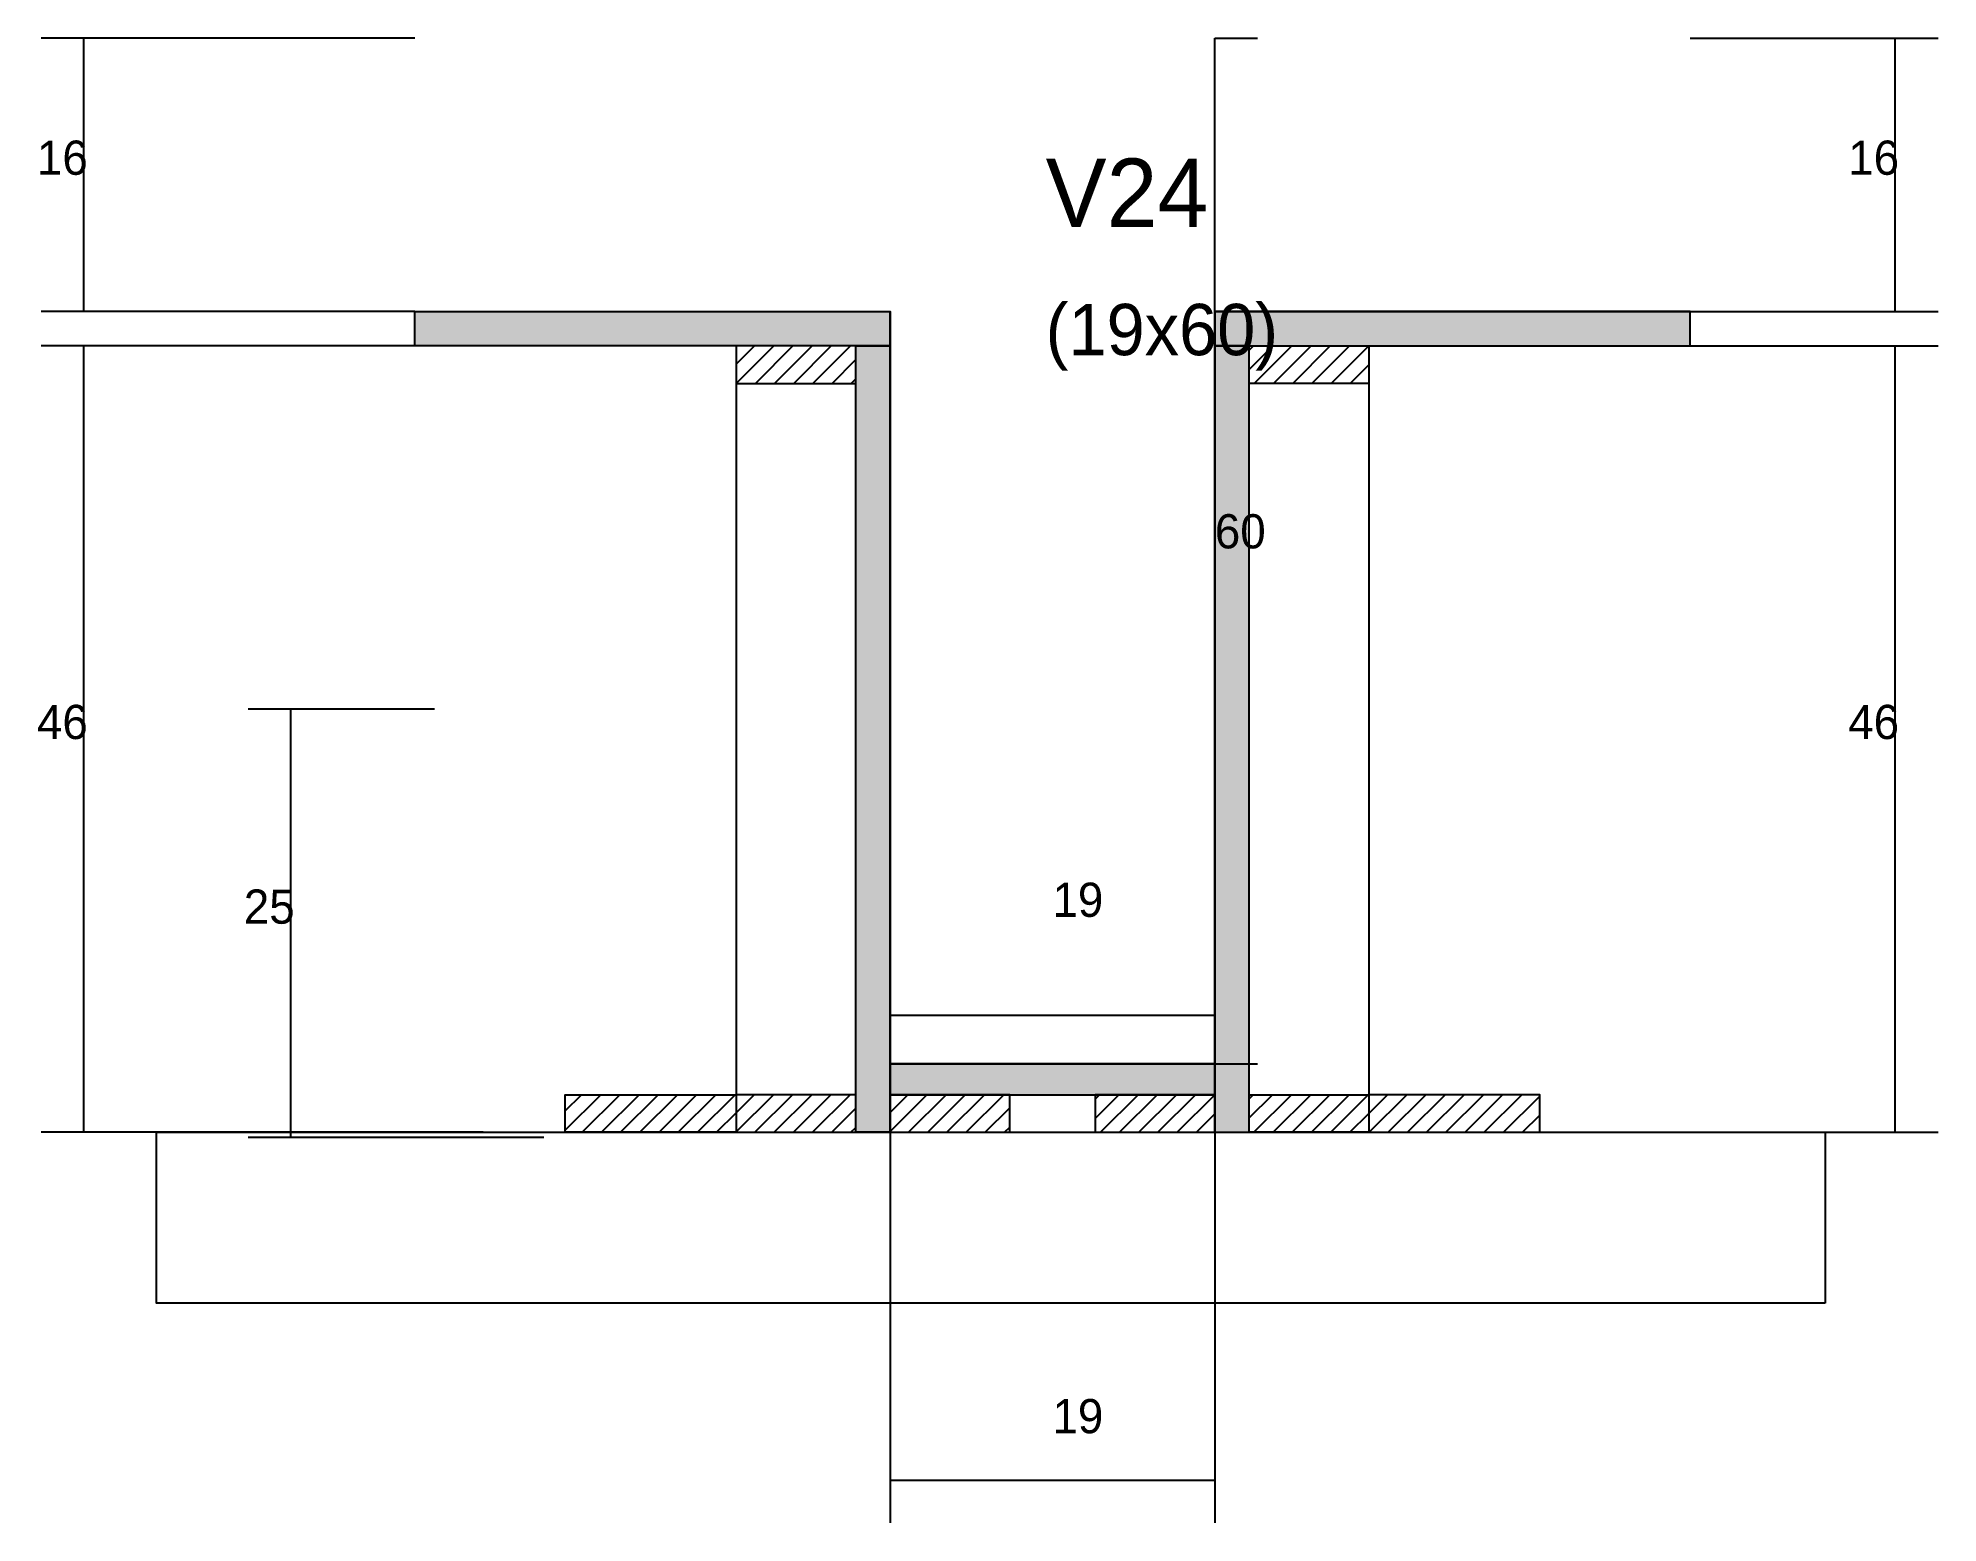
# Model space of a CAD drawing. Header units: metres. Extents: x -2848 to 21926, y -45195 to 1016.
# Drawn here: x 14282.1 to 14504.4, y -26546.6 to -26372.9 of the extents above; entities that cross this region are included whole.
import ezdxf

# ---------------------------------------------------------------- set-up
doc = ezdxf.new("R2010")
doc.units = ezdxf.units.M
for name, color, linetype in [('COTA', 241, 'Continuous'), ('Cota Seção (2x)', 4, 'Continuous'), ('Hachura', 253, 'Continuous'), ('Madeira', 126, 'Continuous'), ('Painéis', 200, 'Continuous'), ('Texto Seção', 7, 'Continuous')]:
    doc.layers.add(name, color=color, linetype=linetype)

msp = doc.modelspace()

# ---------------------------------------------------------------- texts
at = {"layer": 'COTA'}
for s, p in [('16', (14282, -26388.9)), ('16', (14493.9, -26388.9)), ('46', (14282, -26454.9)), ('46', (14493.9, -26454.9)), ('25', (14306.2, -26476.5)), ('19', (14400.8, -26536.1))]:
    msp.add_text(s, height=4, dxfattribs=at).set_placement(p)
at = {"layer": 'Cota Seção (2x)'}
for s, p in [('60', (14419.8, -26432.6)), ('19', (14400.8, -26475.7))]:
    msp.add_text(s, height=4, dxfattribs=at).set_placement(p)
at = {"layer": 'Texto Seção'}
for s, height, p in [('V24', 8, (14400, -26395)), ('(19x60)', 6, (14400, -26410))]:
    msp.add_text(s, height=height, dxfattribs=at).set_placement(p)

# ---------------------------------------------------------------- hatches: boundary and pattern name
at = {"layer": 'Hachura'}
h = msp.add_hatch(color=8, dxfattribs=at)
h.dxf.hatch_style = 1
h.paths.add_polyline_path([(14326.2, -26408.9), (14326.2, -26404.9), (14326.2, -26404.9), (14381.8, -26404.9), (14381.8, -26404.9), (14381.8, -26408.9), (14381.8, -26408.9), (14326.2, -26408.9)])
h = msp.add_hatch(color=8, dxfattribs=at)
h.dxf.hatch_style = 1
h.paths.add_polyline_path([(14377.8, -26404.9), (14381.8, -26404.9), (14381.8, -26404.9), (14381.8, -26500.9), (14381.8, -26500.9), (14377.8, -26500.9), (14377.8, -26500.9), (14377.8, -26404.9)])
h = msp.add_hatch(color=8, dxfattribs=at)
h.dxf.hatch_style = 1
h.paths.add_polyline_path([(14423.8, -26404.9), (14419.8, -26404.9), (14419.8, -26404.9), (14419.8, -26500.9), (14419.8, -26500.9), (14423.8, -26500.9), (14423.8, -26500.9), (14423.8, -26404.9)])
h = msp.add_hatch(color=8, dxfattribs=at)
h.dxf.hatch_style = 1
h.paths.add_polyline_path([(14475.4, -26408.9), (14475.4, -26404.9), (14475.4, -26404.9), (14419.8, -26404.9), (14419.8, -26404.9), (14419.8, -26408.9), (14419.8, -26408.9), (14475.4, -26408.9)])
h = msp.add_hatch(dxfattribs=at)
h.set_pattern_fill('ANSI31', scale=0.5)
h.paths.add_polyline_path([(14377.8, -26413.3), (14377.8, -26408.9), (14377.8, -26408.9), (14363.8, -26408.9), (14363.8, -26408.9), (14363.8, -26413.3), (14363.8, -26413.3), (14377.8, -26413.3)])
h = msp.add_hatch(dxfattribs=at)
h.set_pattern_fill('ANSI31', scale=0.5)
h.paths.add_polyline_path([(14423.8, -26413.3), (14423.8, -26408.9), (14423.8, -26408.9), (14437.8, -26408.9), (14437.8, -26408.9), (14437.8, -26413.3), (14437.8, -26413.3), (14423.8, -26413.3)])
h = msp.add_hatch(color=8, dxfattribs=at)
h.dxf.hatch_style = 1
h.paths.add_polyline_path([(14419.8, -26496.5), (14419.8, -26492.9), (14419.8, -26492.9), (14381.8, -26492.9), (14381.8, -26492.9), (14381.8, -26496.5), (14381.8, -26496.5), (14419.8, -26496.5)])
h = msp.add_hatch(dxfattribs=at)
h.set_pattern_fill('ANSI31', scale=0.5)
h.paths.add_polyline_path([(14343.8, -26500.9), (14343.8, -26496.5), (14343.8, -26496.5), (14363.8, -26496.5), (14363.8, -26496.5), (14363.8, -26500.9), (14363.8, -26500.9), (14343.8, -26500.9)])
h = msp.add_hatch(dxfattribs=at)
h.set_pattern_fill('ANSI31', scale=0.5)
h.paths.add_polyline_path([(14377.8, -26500.9), (14377.8, -26496.5), (14377.8, -26496.5), (14363.8, -26496.5), (14363.8, -26496.5), (14363.8, -26500.9), (14363.8, -26500.9), (14377.8, -26500.9)])
h = msp.add_hatch(dxfattribs=at)
h.set_pattern_fill('ANSI31', scale=0.5)
h.paths.add_polyline_path([(14395.8, -26500.9), (14395.8, -26496.5), (14395.8, -26496.5), (14381.8, -26496.5), (14381.8, -26496.5), (14381.8, -26500.9), (14381.8, -26500.9), (14395.8, -26500.9)])
h = msp.add_hatch(dxfattribs=at)
h.set_pattern_fill('ANSI31', scale=0.5)
h.paths.add_polyline_path([(14419.8, -26500.9), (14419.8, -26496.5), (14419.8, -26496.5), (14405.8, -26496.5), (14405.8, -26496.5), (14405.8, -26500.9), (14405.8, -26500.9), (14419.8, -26500.9)])
h = msp.add_hatch(dxfattribs=at)
h.set_pattern_fill('ANSI31', scale=0.5)
h.paths.add_polyline_path([(14423.8, -26500.9), (14423.8, -26496.5), (14423.8, -26496.5), (14437.8, -26496.5), (14437.8, -26496.5), (14437.8, -26500.9), (14437.8, -26500.9), (14423.8, -26500.9)])
h = msp.add_hatch(dxfattribs=at)
h.set_pattern_fill('ANSI31', scale=0.5)
h.paths.add_polyline_path([(14457.8, -26500.9), (14457.8, -26496.5), (14457.8, -26496.5), (14437.8, -26496.5), (14437.8, -26496.5), (14437.8, -26500.9), (14437.8, -26500.9), (14457.8, -26500.9)])

# ---------------------------------------------------------------- linework, layer by layer
at = {"layer": 'COTA'}
for p, q in [((14326.2, -26372.9), (14282.5, -26372.9)), ((14287.5, -26404.9), (14287.5, -26372.9)), ((14475.4, -26372.9), (14504.4, -26372.9)), ((14499.4, -26404.9), (14499.4, -26372.9)), ((14326.2, -26404.9), (14282.5, -26404.9)), ((14475.4, -26404.9), (14504.4, -26404.9)), ((14326.2, -26408.9), (14282.5, -26408.9)), ((14287.5, -26500.9), (14287.5, -26408.9)), ((14475.4, -26408.9), (14504.4, -26408.9)), ((14499.4, -26500.9), (14499.4, -26408.9)), ((14328.5, -26451.4), (14306.7, -26451.4)), ((14311.7, -26501.5), (14311.7, -26451.4)), ((14334.2, -26500.9), (14282.5, -26500.9)), ((14341.3, -26501.5), (14306.7, -26501.5)), ((14381.8, -26500.9), (14381.8, -26546.6)), ((14419.8, -26500.9), (14419.8, -26546.6)), ((14457.8, -26500.9), (14504.4, -26500.9)), ((14381.8, -26541.6), (14419.8, -26541.6))]:
    msp.add_line(p, q, dxfattribs=at)
at = {"layer": 'Cota Seção (2x)'}
for p, q in [((14419.8, -26492.9), (14419.8, -26372.9)), ((14419.8, -26372.9), (14424.8, -26372.9)), ((14381.8, -26492.9), (14381.8, -26482.2)), ((14419.8, -26492.9), (14419.8, -26482.2)), ((14381.8, -26487.2), (14419.8, -26487.2)), ((14419.8, -26492.9), (14424.8, -26492.9))]:
    msp.add_line(p, q, dxfattribs=at)
at = {"layer": 'Madeira'}
for points in [[(14377.8, -26413.3), (14377.8, -26408.9), (14363.8, -26408.9), (14363.8, -26413.3)], [(14377.8, -26408.9), (14363.8, -26408.9), (14363.8, -26500.9), (14377.8, -26500.9)], [(14423.8, -26413.3), (14423.8, -26408.9), (14437.8, -26408.9), (14437.8, -26413.3)], [(14423.8, -26408.9), (14437.8, -26408.9), (14437.8, -26500.9), (14423.8, -26500.9)], [(14343.8, -26500.9), (14343.8, -26496.5), (14363.8, -26496.5), (14363.8, -26500.9)], [(14377.8, -26500.9), (14377.8, -26496.5), (14363.8, -26496.5), (14363.8, -26500.9)], [(14395.8, -26500.9), (14395.8, -26496.5), (14381.8, -26496.5), (14381.8, -26500.9)], [(14419.8, -26500.9), (14419.8, -26496.5), (14405.8, -26496.5), (14405.8, -26500.9)], [(14423.8, -26500.9), (14423.8, -26496.5), (14437.8, -26496.5), (14437.8, -26500.9)], [(14457.8, -26500.9), (14457.8, -26496.5), (14437.8, -26496.5), (14437.8, -26500.9)], [(14491.2, -26520.9), (14296, -26520.9), (14296, -26500.9), (14491.2, -26500.9)]]:
    msp.add_lwpolyline(points, close=True, dxfattribs=at)
at = {"layer": 'Painéis'}
for p, q in [((14326.2, -26404.9), (14381.8, -26404.9)), ((14326.2, -26408.9), (14326.2, -26404.9)), ((14381.8, -26408.9), (14381.8, -26404.9)), ((14419.8, -26404.9), (14475.4, -26404.9)), ((14419.8, -26408.9), (14419.8, -26404.9)), ((14475.4, -26408.9), (14475.4, -26404.9)), ((14381.8, -26500.9), (14381.8, -26408.9)), ((14419.8, -26500.9), (14419.8, -26408.9)), ((14381.8, -26492.9), (14419.8, -26492.9)), ((14381.8, -26496.5), (14381.8, -26492.9)), ((14419.8, -26496.5), (14419.8, -26492.9))]:
    msp.add_line(p, q, dxfattribs=at)
for points in [[(14326.2, -26408.9), (14326.2, -26404.9), (14381.8, -26404.9), (14381.8, -26408.9)], [(14475.4, -26408.9), (14475.4, -26404.9), (14419.8, -26404.9), (14419.8, -26408.9)], [(14377.8, -26408.9), (14381.8, -26408.9), (14381.8, -26500.9), (14377.8, -26500.9)], [(14423.8, -26408.9), (14419.8, -26408.9), (14419.8, -26500.9), (14423.8, -26500.9)], [(14419.8, -26496.5), (14419.8, -26492.9), (14381.8, -26492.9), (14381.8, -26496.5)]]:
    msp.add_lwpolyline(points, close=True, dxfattribs=at)

msp.set_redraw_order([(e.dxf.handle, doc.entitydb.next_handle()) for e in msp.query("TEXT MTEXT ATTDEF DIMENSION ARC_DIMENSION")])  # texts and dimensions are drawn at this point

doc.saveas('drawing.dxf')
